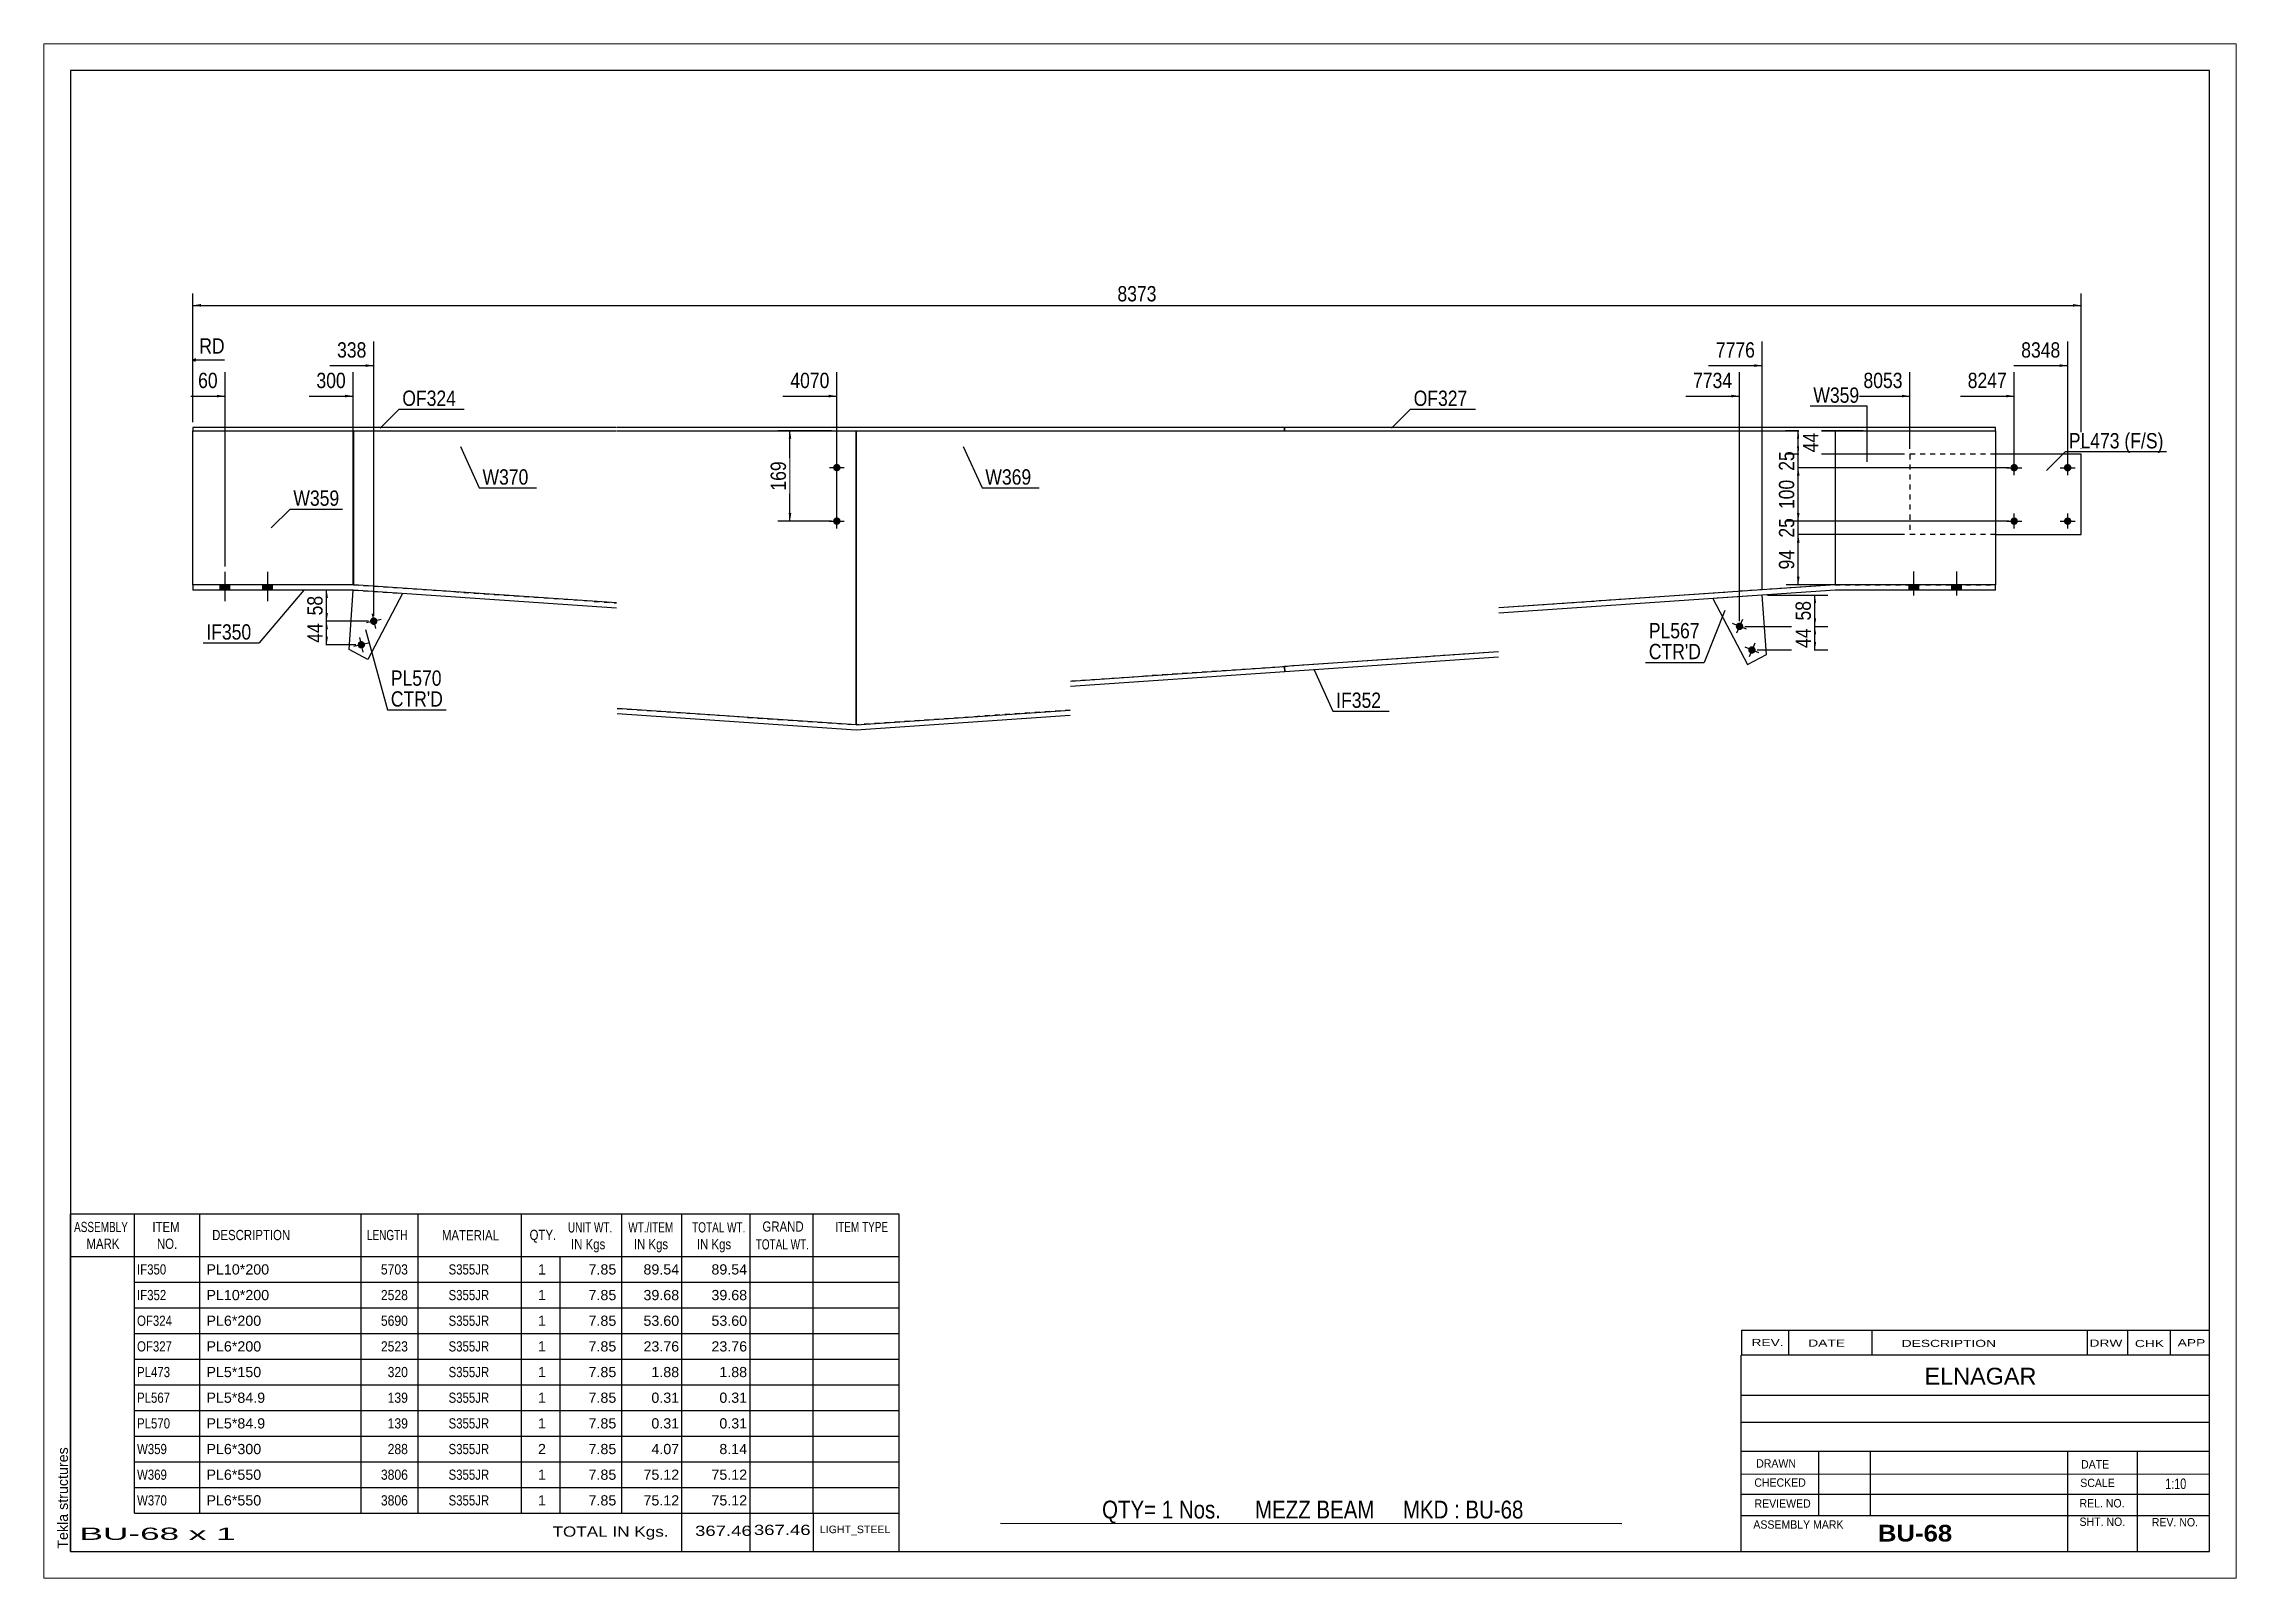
# Paper-space layout 'Layout1' of a CAD drawing. Header units: millimetres. Extents: x 0 to 410, y 0 to 287.
# The model-space entities are those that its viewports show. They can reach past a viewport. Long polylines and large blocks are cut down to what shows.
import ezdxf

# ---------------------------------------------------------------- set-up
doc = ezdxf.new("R2010")
doc.units = ezdxf.units.MM
doc.linetypes.add('DXK_LINE_DOT1', pattern=[1.8814, 0.9407, -0.9407])
doc.layers.add('Viewport layer', color=7, linetype='Continuous', plot=False)
doc.styles.add('Arial', font='ARIAL.TTF', dxfattribs={"height": 0.2})
doc.styles.add('Arial Bold', font='ARIALBD.TTF', dxfattribs={"height": 0.2})
doc.styles.add('Arial Narrow', font='ARIALN.TTF', dxfattribs={"height": 0.2})

# ---------------------------------------------------------------- blocks, each defined once
blk = doc.blocks.new('Unknown-629102984-1211')
at = {"color": 5, "linetype": 'Continuous'}
for p, q in [((377.12, 81.78), (-22.88, 81.78)), ((-22.88, 81.78), (-22.88, -195.22)), ((377.12, -195.22), (377.12, 81.78)), ((-22.88, -195.22), (377.12, -195.22))]:
    blk.add_line(p, q, dxfattribs=at)
at = {"color": 174, "linetype": 'Continuous', "style": 'Arial'}
blk.add_text('Tekla structures', height=1.9102, rotation=90, dxfattribs=at).set_placement((-23.38, -194.72))
blk = doc.blocks.new('Part-629102984-1279 - 1232')
at = {"color": 2, "linetype": 'Continuous'}
for p, q in [((0, 15), (0, 14.4)), ((79.22, 15), (0, 15)), ((0, 14.4), (79.22, 14.4)), ((164.04, 15), (79.32, 15)), ((79.32, 14.4), (164.04, 14.4)), ((204.14, 15), (164.14, 15)), ((164.14, 14.4), (204.14, 14.4)), ((204.14, 14.4), (204.14, 15))]:
    blk.add_line(p, q, dxfattribs=at)
blk = doc.blocks.new('Part-629102984-1257 - 1232')
at = {"color": 7, "linetype": 'DXK_LINE_DOT1'}
for p, q in [((321.11, 10), (321.11, -5)), ((337.11, 10), (321.11, 10)), ((337.11, -5), (321.11, -5))]:
    blk.add_line(p, q, dxfattribs=at)
at = {"color": 2, "linetype": 'Continuous'}
for p, q in [((353.11, 10), (337.11, 10)), ((353.11, -5), (353.11, 10)), ((337.11, -5), (353.11, -5))]:
    blk.add_line(p, q, dxfattribs=at)
blk = doc.blocks.new('Bolt-629102984-1429 - 1232')
at = {"linetype": 'Continuous'}
for points in [[(119.72, 7.51, -1), (121.12, 7.51, -1)], [(119.72, -2.49, -1), (121.12, -2.49, -1)]]:
    blk.add_hatch(color=3, dxfattribs=at).paths.add_polyline_path(points)
at = {"color": 3, "linetype": 'Continuous'}
for p, q in [((120.42, 6.11), (120.42, 8.91)), ((119.02, 7.51), (121.82, 7.51)), ((119.02, -2.49), (121.82, -2.49)), ((120.42, -3.89), (120.42, -1.09))]:
    blk.add_line(p, q, dxfattribs=at)
blk = doc.blocks.new('Part-629102984-1301 - 1232')
at = {"color": 2, "linetype": 'Continuous'}
for p, q in [((204.14, 15), (204.14, 14.4)), ((244.14, 15), (204.14, 15)), ((204.14, 14.4), (244.14, 14.4)), ((337.11, 15), (244.24, 15)), ((244.24, 14.4), (337.11, 14.4)), ((337.11, 14.4), (337.11, 15))]:
    blk.add_line(p, q, dxfattribs=at)
blk = doc.blocks.new('Bolt-629102984-1762 - 1232')
at = {"linetype": 'Continuous'}
blk.add_hatch(color=3, dxfattribs=at).paths.add_polyline_path([(34.5, -21.06, -1), (33.13, -21.37, -1)])
at = {"color": 3, "linetype": 'Continuous'}
for p, q in [((33.51, -19.85), (34.13, -22.58)), ((35.18, -20.9), (32.45, -21.52))]:
    blk.add_line(p, q, dxfattribs=at)
blk = doc.blocks.new('Part-629102984-1323 - 1232')
at = {"color": 2, "linetype": 'Continuous'}
for p, q in [((30, 14.4), (30, -14.4)), ((124.04, 14.4), (124.04, -40.6))]:
    blk.add_line(p, q, dxfattribs=at)
at = {"color": 7, "linetype": 'DXK_LINE_DOT1'}
for p, q in [((30, 14.4), (79.22, 14.4)), ((79.32, 14.4), (124.04, 14.4)), ((30, -14.4), (79.22, -17.79)), ((79.32, -37.52), (124.04, -40.6))]:
    blk.add_line(p, q, dxfattribs=at)
blk = doc.blocks.new('Part-629102984-1345 - 1232')
at = {"color": 2, "linetype": 'Continuous'}
for p, q in [((124.04, -40.6), (124.04, 14.4)), ((307.11, 14.4), (307.11, -14.4))]:
    blk.add_line(p, q, dxfattribs=at)
at = {"color": 7, "linetype": 'DXK_LINE_DOT1'}
for p, q in [((124.04, 14.4), (164.04, 14.4)), ((164.14, 14.4), (244.14, 14.4)), ((244.24, 14.4), (307.11, 14.4)), ((307.11, -14.4), (244.24, -18.73)), ((244.14, -26.95), (164.14, -32.45)), ((164.04, -37.85), (124.04, -40.6))]:
    blk.add_line(p, q, dxfattribs=at)
blk = doc.blocks.new('Part-629102984-1427 - 1232')
at = {"color": 2, "linetype": 'Continuous'}
for p, q in [((0, -14.4), (0, 14.4)), ((30, 14.4), (30, -14.4))]:
    blk.add_line(p, q, dxfattribs=at)
at = {"color": 7, "linetype": 'DXK_LINE_DOT1'}
for p, q in [((0, 14.4), (30, 14.4)), ((30, -14.4), (0, -14.4))]:
    blk.add_line(p, q, dxfattribs=at)
blk = doc.blocks.new('Bolt-629102984-1431 - 1232')
at = {"linetype": 'Continuous'}
for points in [[(320.96, -15.4), (322.76, -15.4), (322.76, -14.4), (320.96, -14.4)], [(320.96, -15.4), (322.76, -15.4), (322.76, -14.4), (320.96, -14.4)], [(328.96, -15.4), (330.76, -15.4), (330.76, -14.4), (328.96, -14.4)], [(328.96, -15.4), (330.76, -15.4), (330.76, -14.4), (328.96, -14.4)]]:
    blk.add_hatch(color=3, dxfattribs=at).paths.add_polyline_path(points)
at = {"color": 3, "linetype": 'Continuous'}
for p, q in [((321.86, -16.4), (321.86, -11.9)), ((321.86, -16.4), (321.86, -11.9)), ((329.86, -16.4), (329.86, -11.9)), ((329.86, -16.4), (329.86, -11.9)), ((320.96, -15.4), (320.96, -14.4)), ((320.96, -15.4), (320.96, -14.4)), ((322.76, -15.4), (322.76, -14.4)), ((322.76, -15.4), (322.76, -14.4)), ((328.96, -15.4), (328.96, -14.4)), ((328.96, -15.4), (328.96, -14.4)), ((330.76, -15.4), (330.76, -14.4)), ((330.76, -15.4), (330.76, -14.4))]:
    blk.add_line(p, q, dxfattribs=at)
blk = doc.blocks.new('Part-629102984-1367 - 1232')
at = {"color": 2, "linetype": 'Continuous'}
for p, q in [((30, -14.4), (0, -14.4)), ((0, -14.4), (0, -15.4)), ((29.97, -15.4), (0, -15.4)), ((79.22, -18.79), (29.97, -15.4)), ((79.22, -17.79), (30, -14.4)), ((164.14, -32.45), (204.14, -29.7)), ((204.21, -30.7), (164.14, -33.45)), ((204.14, -29.7), (204.21, -30.7)), ((124.04, -40.6), (79.32, -37.52)), ((124.04, -41.6), (79.32, -38.52)), ((124.04, -40.6), (164.04, -37.85)), ((164.04, -38.85), (124.04, -41.6))]:
    blk.add_line(p, q, dxfattribs=at)
blk = doc.blocks.new('Part-629102984-1389 - 1232')
at = {"color": 2, "linetype": 'Continuous'}
for p, q in [((307.11, -14.4), (244.24, -18.73)), ((307.15, -15.4), (244.24, -19.73)), ((337.11, -14.4), (307.11, -14.4)), ((337.11, -15.4), (307.15, -15.4)), ((337.11, -15.4), (337.11, -14.4)), ((244.14, -26.95), (204.14, -29.7)), ((244.14, -27.95), (204.21, -30.7)), ((204.21, -30.7), (204.14, -29.7))]:
    blk.add_line(p, q, dxfattribs=at)
blk = doc.blocks.new('Part-629102984-1411 - 1232')
at = {"color": 2, "linetype": 'Continuous'}
for p, q in [((307.11, 14.4), (307.11, -14.4)), ((337.11, 14.4), (337.11, -14.4))]:
    blk.add_line(p, q, dxfattribs=at)
at = {"color": 7, "linetype": 'DXK_LINE_DOT1'}
for p, q in [((307.11, 14.4), (337.11, 14.4)), ((307.11, -14.4), (337.11, -14.4))]:
    blk.add_line(p, q, dxfattribs=at)
blk = doc.blocks.new('Bolt-629102984-1428 - 1232')
at = {"linetype": 'Continuous'}
for points in [[(339.91, 7.5, -1), (341.31, 7.5, -1)], [(349.91, 7.5, -1), (351.31, 7.5, -1)], [(339.91, -2.5, -1), (341.31, -2.5, -1)], [(349.91, -2.5, -1), (351.31, -2.5, -1)]]:
    blk.add_hatch(color=3, dxfattribs=at).paths.add_polyline_path(points)
at = {"color": 3, "linetype": 'Continuous'}
for p, q in [((340.61, 6.1), (340.61, 8.9)), ((350.61, 6.1), (350.61, 8.9)), ((339.21, 7.5), (342.01, 7.5)), ((349.21, 7.5), (352.01, 7.5)), ((339.21, -2.5), (342.01, -2.5)), ((340.61, -3.9), (340.61, -1.1)), ((349.21, -2.5), (352.01, -2.5)), ((350.61, -3.9), (350.61, -1.1))]:
    blk.add_line(p, q, dxfattribs=at)
blk = doc.blocks.new('Bolt-629102984-1430 - 1232')
at = {"linetype": 'Continuous'}
for points in [[(5.1, -15.4), (6.9, -15.4), (6.9, -14.4), (5.1, -14.4)], [(5.1, -15.4), (6.9, -15.4), (6.9, -14.4), (5.1, -14.4)], [(13.1, -15.4), (14.9, -15.4), (14.9, -14.4), (13.1, -14.4)], [(13.1, -15.4), (14.9, -15.4), (14.9, -14.4), (13.1, -14.4)]]:
    blk.add_hatch(color=3, dxfattribs=at).paths.add_polyline_path(points)
at = {"color": 3, "linetype": 'Continuous'}
for p, q in [((6, -17.5), (6, -12)), ((6, -17.5), (6, -12)), ((14, -17.5), (14, -12)), ((14, -17.5), (14, -12)), ((5.1, -15.4), (5.1, -14.4)), ((5.1, -15.4), (5.1, -14.4)), ((6.9, -15.4), (6.9, -14.4)), ((6.9, -15.4), (6.9, -14.4)), ((13.1, -15.4), (13.1, -14.4)), ((13.1, -15.4), (13.1, -14.4)), ((14.9, -15.4), (14.9, -14.4)), ((14.9, -15.4), (14.9, -14.4))]:
    blk.add_line(p, q, dxfattribs=at)
blk = doc.blocks.new('Part-629102984-1591 - 1232')
at = {"color": 7, "linetype": 'DXK_LINE_DOT1'}
blk.add_line((293.5, -16.34), (284.24, -16.98), dxfattribs=at)
at = {"color": 2, "linetype": 'Continuous'}
for p, q in [((294.27, -27.44), (293.5, -16.34)), ((284.24, -16.98), (290.73, -29.3)), ((290.73, -29.3), (294.27, -27.44))]:
    blk.add_line(p, q, dxfattribs=at)
blk = doc.blocks.new('Bolt-629102984-1592 - 1232')
at = {"linetype": 'Continuous'}
blk.add_hatch(color=3, dxfattribs=at).paths.add_polyline_path([(289.89, -22.45, -1), (288.59, -21.91, -1)])
at = {"color": 3, "linetype": 'Continuous'}
for p, q in [((290.53, -22.71), (287.94, -21.64)), ((289.77, -20.88), (288.7, -23.47))]:
    blk.add_line(p, q, dxfattribs=at)
blk = doc.blocks.new('Bolt-629102984-1593 - 1232')
at = {"linetype": 'Continuous'}
blk.add_hatch(color=3, dxfattribs=at).paths.add_polyline_path([(292.21, -26.87, -1), (290.92, -26.34, -1)])
at = {"color": 3, "linetype": 'Continuous'}
for p, q in [((292.86, -27.14), (290.27, -26.07)), ((292.1, -25.31), (291.03, -27.9))]:
    blk.add_line(p, q, dxfattribs=at)
blk = doc.blocks.new('Part-629102984-1761 - 1232')
at = {"color": 2, "linetype": 'Continuous'}
for p, q in [((29.19, -26.5), (29.96, -15.4)), ((39.22, -16.04), (32.73, -28.36)), ((32.73, -28.36), (29.19, -26.5))]:
    blk.add_line(p, q, dxfattribs=at)
at = {"color": 7, "linetype": 'DXK_LINE_DOT1'}
blk.add_line((29.96, -15.4), (39.22, -16.04), dxfattribs=at)
blk = doc.blocks.new('Bolt-629102984-1763 - 1232')
at = {"linetype": 'Continuous'}
blk.add_hatch(color=3, dxfattribs=at).paths.add_polyline_path([(32.17, -25.48, -1), (30.81, -25.79, -1)])
at = {"color": 3, "linetype": 'Continuous'}
for p, q in [((31.18, -24.27), (31.8, -27)), ((32.86, -25.33), (30.12, -25.94))]:
    blk.add_line(p, q, dxfattribs=at)
blk = doc.blocks.new('StraightDimension-629102984-1507 - 1232')
at = {"linetype": 'Continuous'}
for points in [[(1.5, 37.61), (0, 37.86), (1.5, 38.11)], [(351.61, 38.11), (353.11, 37.86), (351.61, 37.61)]]:
    blk.add_hatch(color=7, dxfattribs=at).paths.add_polyline_path(points)
at = {"color": 7, "linetype": 'Continuous'}
for p, q in [((0, 16), (0, 40.11)), ((0, 37.86), (353.11, 37.86)), ((353.11, 11), (353.11, 40.11))]:
    blk.add_line(p, q, dxfattribs=at)
at = {"color": 0}
blk.add_wipeout([(180.81, 38.01), (180.81, 42.21), (172.3, 42.21), (172.3, 38.01)], dxfattribs=at)
at = {"color": 3, "style": 'Arial Narrow'}
blk.add_text('8373', height=2.863, dxfattribs=at).set_placement((172.9, 38.61))
blk = doc.blocks.new('StraightDimension-629102984-2168 - 1232')
at = {"linetype": 'Continuous'}
blk.add_hatch(color=7, dxfattribs=at).paths.add_polyline_path([(349.11, 26.84), (350.61, 26.59), (349.11, 26.34)])
at = {"color": 7, "linetype": 'Continuous'}
for p, q in [((350.61, 8.5), (350.61, 31.09)), ((340.55, 26.59), (350.61, 26.59))]:
    blk.add_line(p, q, dxfattribs=at)
at = {"color": 0}
blk.add_wipeout([(349.84, 27.49), (349.84, 31.69), (341.32, 31.69), (341.32, 27.49)], dxfattribs=at)
at = {"color": 3, "style": 'Arial Narrow'}
blk.add_text('8348', height=2.863, dxfattribs=at).set_placement((341.92, 28.09))
blk = doc.blocks.new('StraightDimension-629102984-2174 - 1232')
at = {"linetype": 'Continuous'}
blk.add_hatch(color=7, dxfattribs=at).paths.add_polyline_path([(32.32, 26.84), (33.82, 26.59), (32.32, 26.34)])
at = {"color": 7, "linetype": 'Continuous'}
for p, q in [((33.82, -20.21), (33.82, 31.09)), ((25.58, 26.59), (33.82, 26.59))]:
    blk.add_line(p, q, dxfattribs=at)
at = {"color": 0}
blk.add_wipeout([(33.04, 27.49), (33.04, 31.69), (26.36, 31.69), (26.36, 27.49)], dxfattribs=at)
at = {"color": 3, "style": 'Arial Narrow'}
blk.add_text('338', height=2.863, dxfattribs=at).set_placement((26.96, 28.09))
blk = doc.blocks.new('StraightDimension-629102984-2172 - 1232')
at = {"linetype": 'Continuous'}
blk.add_hatch(color=7, dxfattribs=at).paths.add_polyline_path([(287.74, 21.14), (289.24, 20.89), (287.74, 20.64)])
at = {"color": 7, "linetype": 'Continuous'}
for p, q in [((289.24, -21.18), (289.24, 25.39)), ((279.18, 20.89), (289.24, 20.89))]:
    blk.add_line(p, q, dxfattribs=at)
at = {"color": 0}
blk.add_wipeout([(288.46, 21.79), (288.46, 25.99), (279.95, 25.99), (279.95, 21.79)], dxfattribs=at)
at = {"color": 3, "style": 'Arial Narrow'}
blk.add_text('7734', height=2.863, dxfattribs=at).set_placement((280.55, 22.39))
blk = doc.blocks.new('StraightDimension-629102984-2176 - 1232')
at = {"linetype": 'Continuous'}
blk.add_hatch(color=7, dxfattribs=at).paths.add_polyline_path([(4.5, 21.14), (6, 20.89), (4.5, 20.64)])
at = {"color": 7, "linetype": 'Continuous'}
for p, q in [((6, -11), (6, 25.39)), ((-0.41, 20.89), (6, 20.89))]:
    blk.add_line(p, q, dxfattribs=at)
at = {"color": 0, "linetype": 'Continuous'}
blk.add_wipeout([(6.53, 28.24), (6.53, 32.44), (0.59, 32.44), (0.59, 28.24)], dxfattribs=at)
at = {"color": 3, "linetype": 'Continuous', "style": 'Arial Narrow'}
blk.add_text('RD', height=2.863, dxfattribs=at).set_placement((1.19, 28.84))
at = {"color": 0}
blk.add_wipeout([(5.22, 21.79), (5.22, 25.99), (0.37, 25.99), (0.37, 21.79)], dxfattribs=at)
at = {"color": 7, "linetype": 'Continuous'}
for p, q in [((0, 16), (0, 32.14)), ((0.5, 27.89), (0, 27.64)), ((0.5, 27.39), (0, 27.64)), ((5.93, 27.64), (0, 27.64))]:
    blk.add_line(p, q, dxfattribs=at)
at = {"color": 3, "style": 'Arial Narrow'}
blk.add_text('60', height=2.863, dxfattribs=at).set_placement((0.97, 22.39))
blk = doc.blocks.new('StraightDimension-629102984-1518 - 1232')
at = {"linetype": 'Continuous'}
for points in [[(299.97, -6.5), (300.22, -5), (300.47, -6.5)], [(300.47, -12.9), (300.22, -14.4), (299.97, -12.9)]]:
    blk.add_hatch(color=7, dxfattribs=at).paths.add_polyline_path(points)
at = {"color": 7, "linetype": 'Continuous'}
for p, q in [((320.11, -5), (297.97, -5)), ((300.22, -14.4), (300.22, -5)), ((312.52, -14.4), (297.97, -14.4))]:
    blk.add_line(p, q, dxfattribs=at)
at = {"color": 0}
blk.add_wipeout([(300.07, -7.27), (295.87, -7.27), (295.87, -12.13), (300.07, -12.13)], dxfattribs=at)
at = {"color": 3, "style": 'Arial Narrow'}
blk.add_text('94', height=2.863, rotation=90.0002, dxfattribs=at).set_placement((299.47, -11.53))
blk = doc.blocks.new('StraightDimension-629102984-1528 - 1232')
at = {"linetype": 'Continuous'}
for points in [[(300.47, -1), (300.22, -2.5), (299.97, -1)], [(299.97, -6.5), (300.22, -5), (300.47, -6.5)]]:
    blk.add_hatch(color=7, dxfattribs=at).paths.add_polyline_path(points)
at = {"color": 7, "linetype": 'Continuous'}
for p, q in [((339.61, -2.5), (297.97, -2.5)), ((300.22, -5), (300.22, -2.5)), ((320.11, -5), (297.97, -5))]:
    blk.add_line(p, q, dxfattribs=at)
at = {"color": 0}
blk.add_wipeout([(300.07, -1.32), (295.87, -1.32), (295.87, -6.18), (300.07, -6.18)], dxfattribs=at)
at = {"color": 3, "style": 'Arial Narrow'}
blk.add_text('25', height=2.863, rotation=90.0002, dxfattribs=at).set_placement((299.47, -5.58))
blk = doc.blocks.new('StraightDimension-629102984-1538 - 1232')
at = {"linetype": 'Continuous'}
for points in [[(299.97, 6), (300.22, 7.5), (300.47, 6)], [(300.47, -1), (300.22, -2.5), (299.97, -1)]]:
    blk.add_hatch(color=7, dxfattribs=at).paths.add_polyline_path(points)
at = {"color": 7, "linetype": 'Continuous'}
for p, q in [((339.61, 7.5), (297.97, 7.5)), ((300.22, -2.5), (300.22, 7.5)), ((339.61, -2.5), (297.97, -2.5))]:
    blk.add_line(p, q, dxfattribs=at)
at = {"color": 0}
blk.add_wipeout([(300.07, 5.84), (295.87, 5.84), (295.87, -0.84), (300.07, -0.84)], dxfattribs=at)
at = {"color": 3, "style": 'Arial Narrow'}
blk.add_text('100', height=2.863, rotation=90.0002, dxfattribs=at).set_placement((299.47, -0.24))
blk = doc.blocks.new('StraightDimension-629102984-1548 - 1232')
at = {"linetype": 'Continuous'}
for points in [[(300.47, 11.5), (300.22, 10), (299.97, 11.5)], [(299.97, 6), (300.22, 7.5), (300.47, 6)]]:
    blk.add_hatch(color=7, dxfattribs=at).paths.add_polyline_path(points)
at = {"color": 7, "linetype": 'Continuous'}
for p, q in [((320.11, 10), (297.97, 10)), ((300.22, 7.5), (300.22, 10)), ((339.61, 7.5), (297.97, 7.5))]:
    blk.add_line(p, q, dxfattribs=at)
at = {"color": 0}
blk.add_wipeout([(300.07, 11.18), (295.87, 11.18), (295.87, 6.32), (300.07, 6.32)], dxfattribs=at)
at = {"color": 3, "style": 'Arial Narrow'}
blk.add_text('25', height=2.863, rotation=90.0002, dxfattribs=at).set_placement((299.47, 6.92))
blk = doc.blocks.new('StraightDimension-629102984-1558 - 1232')
at = {"linetype": 'Continuous'}
for points in [[(299.97, 12.9), (300.22, 14.4), (300.47, 12.9)], [(300.47, 11.5), (300.22, 10), (299.97, 11.5)]]:
    blk.add_hatch(color=7, dxfattribs=at).paths.add_polyline_path(points)
at = {"color": 7, "linetype": 'Continuous'}
for p, q in [((312.39, 14.4), (297.82, 14.4)), ((300.22, 10), (300.22, 14.4)), ((320.11, 10), (297.82, 10))]:
    blk.add_line(p, q, dxfattribs=at)
at = {"color": 0}
blk.add_wipeout([(304.57, 14.63), (300.37, 14.63), (300.37, 9.77), (304.57, 9.77)], dxfattribs=at)
at = {"color": 3, "style": 'Arial Narrow'}
blk.add_text('44', height=2.863, rotation=90.0002, dxfattribs=at).set_placement((303.97, 10.37))
blk = doc.blocks.new('StraightDimension-629102984-1572 - 1232')
at = {"linetype": 'Continuous'}
for points in [[(111.41, 12.9), (111.66, 14.4), (111.91, 12.9)], [(111.91, -0.99), (111.66, -2.49), (111.41, -0.99)]]:
    blk.add_hatch(color=7, dxfattribs=at).paths.add_polyline_path(points)
at = {"color": 7, "linetype": 'Continuous'}
for p, q in [((119.42, 14.4), (109.41, 14.4)), ((111.66, -2.49), (111.66, 14.4)), ((119.42, -2.49), (109.41, -2.49))]:
    blk.add_line(p, q, dxfattribs=at)
at = {"color": 0}
blk.add_wipeout([(111.51, 9.3), (107.31, 9.3), (107.31, 2.61), (111.51, 2.61)], dxfattribs=at)
at = {"color": 3, "style": 'Arial Narrow'}
blk.add_text('169', height=2.863, rotation=90.0002, dxfattribs=at).set_placement((110.91, 3.21))
blk = doc.blocks.new('StraightDimension-629102984-2169 - 1232')
at = {"linetype": 'Continuous'}
blk.add_hatch(color=7, dxfattribs=at).paths.add_polyline_path([(339.11, 21.14), (340.61, 20.89), (339.11, 20.64)])
at = {"color": 7, "linetype": 'Continuous'}
for p, q in [((340.61, 8.5), (340.61, 25.39)), ((330.55, 20.89), (340.61, 20.89))]:
    blk.add_line(p, q, dxfattribs=at)
at = {"color": 0}
blk.add_wipeout([(339.84, 21.79), (339.84, 25.99), (331.32, 25.99), (331.32, 21.79)], dxfattribs=at)
at = {"color": 3, "style": 'Arial Narrow'}
blk.add_text('8247', height=2.863, dxfattribs=at).set_placement((331.92, 22.39))
blk = doc.blocks.new('StraightDimension-629102984-2170 - 1232')
at = {"linetype": 'Continuous'}
blk.add_hatch(color=7, dxfattribs=at).paths.add_polyline_path([(319.61, 21.14), (321.11, 20.89), (319.61, 20.64)])
at = {"color": 7, "linetype": 'Continuous'}
for p, q in [((321.11, 11), (321.11, 25.39)), ((311.05, 20.89), (321.11, 20.89))]:
    blk.add_line(p, q, dxfattribs=at)
at = {"color": 0}
blk.add_wipeout([(320.34, 21.79), (320.34, 25.99), (311.82, 25.99), (311.82, 21.79)], dxfattribs=at)
at = {"color": 3, "style": 'Arial Narrow'}
blk.add_text('8053', height=2.863, dxfattribs=at).set_placement((312.42, 22.39))
blk = doc.blocks.new('StraightDimension-629102984-2171 - 1232')
at = {"linetype": 'Continuous'}
blk.add_hatch(color=7, dxfattribs=at).paths.add_polyline_path([(292, 26.84), (293.5, 26.59), (292, 26.34)])
at = {"color": 7, "linetype": 'Continuous'}
for p, q in [((293.5, -15.34), (293.5, 31.09)), ((283.44, 26.59), (293.5, 26.59))]:
    blk.add_line(p, q, dxfattribs=at)
at = {"color": 0}
blk.add_wipeout([(292.73, 27.49), (292.73, 31.69), (284.22, 31.69), (284.22, 27.49)], dxfattribs=at)
at = {"color": 3, "style": 'Arial Narrow'}
blk.add_text('7776', height=2.863, dxfattribs=at).set_placement((284.82, 28.09))
blk = doc.blocks.new('StraightDimension-629102984-2173 - 1232')
at = {"linetype": 'Continuous'}
blk.add_hatch(color=7, dxfattribs=at).paths.add_polyline_path([(118.92, 21.14), (120.42, 20.89), (118.92, 20.64)])
at = {"color": 7, "linetype": 'Continuous'}
for p, q in [((120.42, -1.49), (120.42, 25.39)), ((110.35, 20.89), (120.42, 20.89))]:
    blk.add_line(p, q, dxfattribs=at)
at = {"color": 0}
blk.add_wipeout([(119.64, 21.79), (119.64, 25.99), (111.13, 25.99), (111.13, 21.79)], dxfattribs=at)
at = {"color": 3, "style": 'Arial Narrow'}
blk.add_text('4070', height=2.863, dxfattribs=at).set_placement((111.73, 22.39))
blk = doc.blocks.new('StraightDimension-629102984-2175 - 1232')
at = {"linetype": 'Continuous'}
blk.add_hatch(color=7, dxfattribs=at).paths.add_polyline_path([(28.46, 21.14), (29.96, 20.89), (28.46, 20.64)])
at = {"color": 7, "linetype": 'Continuous'}
for p, q in [((29.96, -14.4), (29.96, 25.39)), ((21.72, 20.89), (29.96, 20.89))]:
    blk.add_line(p, q, dxfattribs=at)
at = {"color": 0}
blk.add_wipeout([(29.18, 21.79), (29.18, 25.99), (22.5, 25.99), (22.5, 21.79)], dxfattribs=at)
at = {"color": 3, "style": 'Arial Narrow'}
blk.add_text('300', height=2.863, dxfattribs=at).set_placement((23.1, 22.39))
blk = doc.blocks.new('StraightDimension-629102984-2541 - 1232')
at = {"linetype": 'Continuous'}
for points in [[(303.08, -17.84), (303.33, -16.34), (303.58, -17.84)], [(303.58, -20.68), (303.33, -22.18), (303.08, -20.68)]]:
    blk.add_hatch(color=7, dxfattribs=at).paths.add_polyline_path(points)
at = {"color": 7, "linetype": 'Continuous'}
for p, q in [((294.5, -16.34), (305.73, -16.34)), ((303.33, -22.18), (303.33, -16.34)), ((290.24, -22.18), (305.73, -22.18))]:
    blk.add_line(p, q, dxfattribs=at)
at = {"color": 0}
blk.add_wipeout([(303.18, -16.83), (298.98, -16.83), (298.98, -21.69), (303.18, -21.69)], dxfattribs=at)
at = {"color": 3, "style": 'Arial Narrow'}
blk.add_text('58', height=2.863, rotation=90.0002, dxfattribs=at).set_placement((302.58, -21.09))
blk = doc.blocks.new('StraightDimension-629102984-2542 - 1232')
at = {"linetype": 'Continuous'}
for points in [[(303.08, -23.68), (303.33, -22.18), (303.58, -23.68)], [(303.58, -25.1), (303.33, -26.6), (303.08, -25.1)]]:
    blk.add_hatch(color=7, dxfattribs=at).paths.add_polyline_path(points)
at = {"color": 7, "linetype": 'Continuous'}
for p, q in [((290.24, -22.18), (305.73, -22.18)), ((303.33, -26.6), (303.33, -22.18)), ((292.57, -26.6), (305.73, -26.6))]:
    blk.add_line(p, q, dxfattribs=at)
at = {"color": 0}
blk.add_wipeout([(303.18, -21.96), (298.98, -21.96), (298.98, -26.82), (303.18, -26.82)], dxfattribs=at)
at = {"color": 3, "style": 'Arial Narrow'}
blk.add_text('44', height=2.863, rotation=90.0002, dxfattribs=at).set_placement((302.58, -26.22))
blk = doc.blocks.new('StraightDimension-629102984-2654 - 1232')
at = {"linetype": 'Continuous'}
for points in [[(24.75, -16.9), (25, -15.4), (25.25, -16.9)], [(25.25, -19.71), (25, -21.21), (24.75, -19.71)]]:
    blk.add_hatch(color=7, dxfattribs=at).paths.add_polyline_path(points)
at = {"color": 7, "linetype": 'Continuous'}
for p, q in [((28.96, -15.4), (22.75, -15.4)), ((25, -21.21), (25, -15.4)), ((32.82, -21.21), (22.75, -21.21))]:
    blk.add_line(p, q, dxfattribs=at)
at = {"color": 0}
blk.add_wipeout([(24.85, -15.88), (20.65, -15.88), (20.65, -20.73), (24.85, -20.73)], dxfattribs=at)
at = {"color": 3, "style": 'Arial Narrow'}
blk.add_text('58', height=2.863, rotation=90.0002, dxfattribs=at).set_placement((24.25, -20.13))
blk = doc.blocks.new('StraightDimension-629102984-2655 - 1232')
at = {"linetype": 'Continuous'}
for points in [[(24.75, -22.71), (25, -21.21), (25.25, -22.71)], [(25.25, -24.14), (25, -25.64), (24.75, -24.14)]]:
    blk.add_hatch(color=7, dxfattribs=at).paths.add_polyline_path(points)
at = {"color": 7, "linetype": 'Continuous'}
for p, q in [((32.82, -21.21), (22.75, -21.21)), ((25, -25.64), (25, -21.21)), ((30.49, -25.64), (22.75, -25.64))]:
    blk.add_line(p, q, dxfattribs=at)
at = {"color": 0}
blk.add_wipeout([(24.85, -21), (20.65, -21), (20.65, -25.85), (24.85, -25.85)], dxfattribs=at)
at = {"color": 3, "style": 'Arial Narrow'}
blk.add_text('44', height=2.863, rotation=90.0002, dxfattribs=at).set_placement((24.25, -25.25))
blk = doc.blocks.new('CBS_NAME_BLOG-629102984-2777')
at = {"color": 7, "linetype": 'Continuous'}
for p, q in [((289.53, -158.47), (377.05, -158.47)), ((289.53, -195.18), (289.53, -158.48)), ((289.53, -166.01), (377.05, -166.01)), ((289.6, -171.06), (377.12, -171.06)), ((289.53, -176.44), (377.05, -176.44)), ((304.05, -188.54), (304.05, -176.44)), ((313.74, -188.52), (313.74, -176.45)), ((350.65, -195.18), (350.65, -176.45)), ((363.7, -195.18), (363.7, -176.44)), ((289.53, -180.74), (377.12, -180.72)), ((289.53, -184.48), (377.05, -184.48)), ((289.53, -188.53), (377.05, -188.53)), ((289.53, -195.22), (377.12, -195.22))]:
    blk.add_line(p, q, dxfattribs=at)
at = {"color": 3, "linetype": 'Continuous', "style": 'Arial'}
blk.add_text('ELNAGAR', height=3.133, dxfattribs=at).set_placement((323.85, -164))
at = {"color": 3, "linetype": 'Continuous'}
for s, height, style, width, p in [('DRAWN', 1.566, 'Arial', 0.9, (292.36, -179.54)), ('DATE', 1.566, 'Arial', 0.9, (353.12, -179.71)), ('CHECKED', 1.566, 'Arial', 0.9, (292.01, -183.12)), ('SCALE', 1.566, 'Arial', 0.9, (352.97, -183.18)), ('1:10', 1.957, 'Arial Narrow', 0.9, (368.86, -183.54)), ('REVIEWED', 1.566, 'Arial', 0.9, (292.05, -187.04)), ('REL. NO.', 1.566, 'Arial', 0.9, (352.83, -186.99)), ('ASSEMBLY MARK', 1.5663, 'Arial', 0.9, (291.83, -190.97)), ('BU-68', 3.131, 'Arial Bold', 1.1, (315.11, -193.37)), ('SHT. NO.', 1.566, 'Arial', 0.9, (352.83, -190.45)), ('REV. NO.', 1.566, 'Arial', 0.9, (366.35, -190.54))]:
    blk.add_text(s, height=height, dxfattribs=dict(at, style=style, width=width)).set_placement(p)
blk = doc.blocks.new('CBS_BOM-629102984-2775')
at = {"color": 7, "linetype": 'Continuous'}
for p, q in [((-22.91, -140.06), (-22.91, -132.06)), ((-22.91, -132.06), (132.01, -132.06)), ((-10.91, -140.06), (-10.91, -132.06)), ((1.28, -140.06), (1.28, -132.06)), ((31.44, -140.06), (31.44, -132.06)), ((42.12, -140.06), (42.12, -132.06)), ((61.44, -140.06), (61.44, -132.06)), ((80.24, -140.06), (80.24, -132.06)), ((91.45, -140.06), (91.45, -132.06)), ((104.24, -140.06), (104.24, -132.06)), ((115.99, -140.06), (115.99, -132.06)), ((132.01, -132.06), (132.01, -140.05)), ((-22.91, -140.06), (132.01, -140.06)), ((-22.91, -144.86), (-22.91, -140.06)), ((-10.91, -144.86), (-10.91, -140.06)), ((1.28, -144.86), (1.28, -140.06)), ((31.44, -144.86), (31.44, -140.06)), ((42.12, -144.86), (42.12, -140.06)), ((61.44, -144.86), (61.44, -140.06)), ((68.7, -144.86), (68.7, -140.06)), ((80.24, -144.86), (80.24, -140.06)), ((91.45, -144.86), (91.45, -140.06)), ((104.24, -144.86), (104.24, -140.06)), ((116.01, -144.86), (116.01, -140.06)), ((132.01, -140.06), (132.01, -144.86)), ((-22.91, -149.66), (-22.91, -144.86)), ((-10.91, -144.86), (132.01, -144.86)), ((-10.91, -149.66), (-10.91, -144.86)), ((1.28, -149.66), (1.28, -144.86)), ((31.44, -149.66), (31.44, -144.86)), ((42.12, -149.66), (42.12, -144.86)), ((61.44, -149.66), (61.44, -144.86)), ((68.7, -149.66), (68.7, -144.86)), ((80.24, -149.66), (80.24, -144.86)), ((91.45, -149.66), (91.45, -144.86)), ((104.24, -149.66), (104.24, -144.86)), ((116.01, -149.66), (116.01, -144.86)), ((132.01, -144.86), (132.01, -149.66)), ((-22.91, -154.46), (-22.91, -149.66)), ((-10.91, -149.66), (132.01, -149.66)), ((-10.91, -154.46), (-10.91, -149.66)), ((1.28, -154.46), (1.28, -149.66)), ((31.44, -154.46), (31.44, -149.66)), ((42.12, -154.46), (42.12, -149.66)), ((61.44, -154.46), (61.44, -149.66)), ((68.7, -154.46), (68.7, -149.66)), ((80.24, -154.46), (80.24, -149.66)), ((91.45, -154.46), (91.45, -149.66)), ((104.24, -154.46), (104.24, -149.66)), ((116.01, -154.46), (116.01, -149.66)), ((132.01, -149.66), (132.01, -154.46)), ((-22.91, -159.26), (-22.91, -154.46)), ((-10.91, -154.46), (132.01, -154.46)), ((-10.91, -159.26), (-10.91, -154.46)), ((1.28, -159.26), (1.28, -154.46)), ((31.44, -159.26), (31.44, -154.46)), ((42.12, -159.26), (42.12, -154.46)), ((61.44, -159.26), (61.44, -154.46)), ((68.7, -159.26), (68.7, -154.46)), ((80.24, -159.26), (80.24, -154.46)), ((91.45, -159.26), (91.45, -154.46)), ((104.24, -159.26), (104.24, -154.46)), ((116.01, -159.26), (116.01, -154.46)), ((132.01, -154.46), (132.01, -159.26)), ((-22.91, -164.06), (-22.91, -159.26)), ((-10.91, -159.26), (132.01, -159.26)), ((-10.91, -164.06), (-10.91, -159.26)), ((1.28, -164.06), (1.28, -159.26)), ((31.44, -164.06), (31.44, -159.26)), ((42.12, -164.06), (42.12, -159.26)), ((61.44, -164.06), (61.44, -159.26)), ((68.7, -164.06), (68.7, -159.26)), ((80.24, -164.06), (80.24, -159.26)), ((91.45, -164.06), (91.45, -159.26)), ((104.24, -164.06), (104.24, -159.26)), ((116.01, -164.06), (116.01, -159.26)), ((132.01, -159.26), (132.01, -164.06)), ((-22.91, -168.86), (-22.91, -164.06)), ((-10.91, -164.06), (132.01, -164.06)), ((-10.91, -168.86), (-10.91, -164.06)), ((1.28, -168.86), (1.28, -164.06)), ((31.44, -168.86), (31.44, -164.06)), ((42.12, -168.86), (42.12, -164.06)), ((61.44, -168.86), (61.44, -164.06)), ((68.7, -168.86), (68.7, -164.06)), ((80.24, -168.86), (80.24, -164.06)), ((91.45, -168.86), (91.45, -164.06)), ((104.24, -168.86), (104.24, -164.06)), ((116.01, -168.86), (116.01, -164.06)), ((132.01, -164.06), (132.01, -168.86)), ((-22.91, -173.66), (-22.91, -168.86)), ((-10.91, -168.86), (132.01, -168.86)), ((-10.91, -173.66), (-10.91, -168.86)), ((1.28, -173.66), (1.28, -168.86)), ((31.44, -173.66), (31.44, -168.86)), ((42.12, -173.66), (42.12, -168.86)), ((61.44, -173.66), (61.44, -168.86)), ((68.7, -173.66), (68.7, -168.86)), ((80.24, -173.66), (80.24, -168.86)), ((91.45, -173.66), (91.45, -168.86)), ((104.24, -173.66), (104.24, -168.86)), ((116.01, -173.66), (116.01, -168.86)), ((132.01, -168.86), (132.01, -173.66)), ((-22.91, -178.46), (-22.91, -173.66)), ((-10.91, -173.66), (132.01, -173.66)), ((-10.91, -178.46), (-10.91, -173.66)), ((1.28, -178.46), (1.28, -173.66)), ((31.44, -178.46), (31.44, -173.66)), ((42.12, -178.46), (42.12, -173.66)), ((61.44, -178.46), (61.44, -173.66)), ((68.7, -178.46), (68.7, -173.66)), ((80.24, -178.46), (80.24, -173.66)), ((91.45, -178.46), (91.45, -173.66)), ((104.24, -178.46), (104.24, -173.66)), ((116.01, -178.46), (116.01, -173.66)), ((132.01, -173.66), (132.01, -178.46)), ((-22.91, -183.26), (-22.91, -178.46)), ((-10.91, -178.46), (132.01, -178.46)), ((-10.91, -183.26), (-10.91, -178.46)), ((1.28, -183.26), (1.28, -178.46)), ((31.44, -183.26), (31.44, -178.46)), ((42.12, -183.26), (42.12, -178.46)), ((61.44, -183.26), (61.44, -178.46)), ((68.7, -183.26), (68.7, -178.46)), ((80.24, -183.26), (80.24, -178.46)), ((91.45, -183.26), (91.45, -178.46)), ((104.24, -183.26), (104.24, -178.46)), ((116.01, -183.26), (116.01, -178.46)), ((132.01, -178.46), (132.01, -183.26)), ((-22.91, -188.06), (-22.91, -183.26)), ((-10.91, -183.26), (132.01, -183.26)), ((-10.91, -188.06), (-10.91, -183.26)), ((1.28, -188.06), (1.28, -183.26)), ((31.44, -188.06), (31.44, -183.26)), ((42.12, -188.06), (42.12, -183.26)), ((61.44, -188.06), (61.44, -183.26)), ((68.7, -188.06), (68.7, -183.26)), ((80.24, -188.06), (80.24, -183.26)), ((91.45, -188.06), (91.45, -183.26)), ((104.24, -188.06), (104.24, -183.26)), ((116.01, -188.06), (116.01, -183.26)), ((132.01, -183.26), (132.01, -188.06)), ((-22.91, -195.26), (-22.91, -188.08)), ((-10.91, -188.06), (132.01, -188.06)), ((91.45, -195.26), (91.45, -188.08)), ((104.24, -195.26), (104.24, -188.08)), ((116.05, -195.26), (116.05, -188.08)), ((132.01, -188.06), (132.01, -195.26)), ((-22.91, -195.26), (132.01, -195.26))]:
    blk.add_line(p, q, dxfattribs=at)
at = {"color": 3, "linetype": 'Continuous', "style": 'Arial'}
for s, height, width, p in [('ASSEMBLY', 1.91, 0.7, (-22.23, -135.48)), ('ITEM', 1.91, 0.8, (-7.58, -135.48)), ('DESCRIPTION', 1.9102, 0.8, (3.6, -136.99)), ('LENGTH', 1.91, 0.7, (32.55, -136.99)), ('MATERIAL', 1.91, 0.8, (46.57, -137.03)), ('QTY.', 1.91, 0.8, (62.96, -136.96)), ('UNIT WT.', 1.91, 0.7, (70.13, -135.56)), ('WT./ITEM', 1.91, 0.7, (81.42, -135.56)), ('TOTAL WT.', 1.91, 0.7, (93.36, -135.56)), ('GRAND', 1.91, 0.8, (106.51, -135.4)), ('ITEM TYPE', 1.91, 0.7, (120.15, -135.48)), ('MARK', 1.91, 0.8, (-19.91, -138.62)), ('NO.', 1.91, 0.8, (-6.73, -138.62)), ('IN Kgs', 1.91, 0.8, (70.71, -138.7)), ('IN Kgs', 1.91, 0.8, (82.46, -138.7)), ('IN Kgs', 1.91, 0.8, (94.25, -138.7)), ('TOTAL WT.', 1.91, 0.7, (105.25, -138.74))]:
    blk.add_text(s, height=height, dxfattribs=dict(at, width=width)).set_placement(p)
at = {"color": 7, "linetype": 'Continuous', "style": 'Arial'}
for s, width, p in [('IF350', 0.8, (-10.45, -143.42)), ('5703', 0.85, (35.16, -143.42)), ('S355JR', 0.8, (47.81, -143.42)), ('IF352', 0.8, (-10.45, -148.22)), ('2528', 0.85, (35.16, -148.22)), ('S355JR', 0.8, (47.81, -148.22)), ('OF324', 0.8, (-10.45, -153.02)), ('5690', 0.85, (35.16, -153.02)), ('S355JR', 0.8, (47.81, -153.02)), ('OF327', 0.8, (-10.45, -157.82)), ('2523', 0.85, (35.16, -157.82)), ('S355JR', 0.8, (47.81, -157.82)), ('PL473', 0.8, (-10.45, -162.62)), ('320', 0.85, (36.42, -162.62)), ('S355JR', 0.8, (47.81, -162.62)), ('PL567', 0.8, (-10.45, -167.42)), ('139', 0.85, (36.42, -167.42)), ('S355JR', 0.8, (47.81, -167.42)), ('PL570', 0.8, (-10.45, -172.22)), ('139', 0.85, (36.42, -172.22)), ('S355JR', 0.8, (47.81, -172.22)), ('W359', 0.8, (-10.45, -177.02)), ('288', 0.85, (36.42, -177.02)), ('S355JR', 0.8, (47.81, -177.02)), ('W369', 0.8, (-10.45, -181.82)), ('3806', 0.85, (35.16, -181.82)), ('S355JR', 0.8, (47.81, -181.82)), ('W370', 0.8, (-10.45, -186.62)), ('3806', 0.85, (35.16, -186.62)), ('S355JR', 0.8, (47.81, -186.62))]:
    blk.add_text(s, height=1.91, dxfattribs=dict(at, width=width)).set_placement(p)
for s, p in [('PL10*200', (2.53, -143.42)), ('1', (64.53, -143.42)), ('7.85', (73.99, -143.42)), ('89.54', (84.26, -143.42)), ('89.54', (96.97, -143.42)), ('PL10*200', (2.53, -148.22)), ('1', (64.53, -148.22)), ('7.85', (73.99, -148.22)), ('39.68', (84.26, -148.22)), ('39.68', (96.97, -148.22)), ('PL6*200', (2.53, -153.02)), ('1', (64.53, -153.02)), ('7.85', (73.99, -153.02)), ('53.60', (84.26, -153.02)), ('53.60', (96.97, -153.02)), ('PL6*200', (2.53, -157.82)), ('1', (64.53, -157.82)), ('7.85', (73.99, -157.82)), ('23.76', (84.26, -157.82)), ('23.76', (96.97, -157.82)), ('PL5*150', (2.53, -162.62)), ('1', (64.53, -162.62)), ('7.85', (73.99, -162.62)), ('1.88', (85.74, -162.62)), ('1.88', (98.45, -162.62)), ('PL5*84.9', (2.53, -167.42)), ('1', (64.53, -167.42)), ('7.85', (73.99, -167.42)), ('0.31', (85.74, -167.42)), ('0.31', (98.45, -167.42)), ('PL5*84.9', (2.53, -172.22)), ('1', (64.53, -172.22)), ('7.85', (73.99, -172.22)), ('0.31', (85.74, -172.22)), ('0.31', (98.45, -172.22)), ('PL6*300', (2.53, -177.02)), ('2', (64.53, -177.02)), ('7.85', (73.99, -177.02)), ('4.07', (85.74, -177.02)), ('8.14', (98.45, -177.02)), ('PL6*550', (2.53, -181.82)), ('1', (64.53, -181.82)), ('7.85', (73.99, -181.82)), ('75.12', (84.26, -181.82)), ('75.12', (96.97, -181.82)), ('PL6*550', (2.53, -186.62)), ('1', (64.53, -186.62)), ('7.85', (73.99, -186.62)), ('75.12', (84.26, -186.62)), ('75.12', (96.97, -186.62))]:
    blk.add_text(s, height=1.91, dxfattribs=at).set_placement(p)
at = {"color": 6, "linetype": 'Continuous', "style": 'Arial'}
for s, height, width, p in [('BU-68 x 1', 2.292, 2.05, (-21.19, -193.06)), ('TOTAL IN Kgs.', 1.9102, 1.2, (67.25, -192.46)), ('367.46', 1.91, 1.3, (93.91, -192.31)), ('367.46', 1.91, 1.3, (104.91, -192.15))]:
    blk.add_text(s, height=height, dxfattribs=dict(at, width=width)).set_placement(p)
blk.add_text('LIGHT_STEEL', height=1.4135, dxfattribs=at).set_placement((117.26, -191.8))
blk = doc.blocks.new('CBS_CALLOFF-629102984-2776')
at = {"color": 7, "linetype": 'Continuous'}
blk.add_line((151, -189.96), (267.23, -189.97), dxfattribs=at)
at = {"color": 3, "linetype": 'Continuous', "style": 'Arial Narrow'}
blk.add_text('QTY= 1 Nos.      MEZZ BEAM     MKD : BU-68', height=3.3405, dxfattribs=at).set_placement((170.03, -189.06))
blk = doc.blocks.new('CBS_REVISION-629102984-2778')
at = {"color": 7, "linetype": 'Continuous'}
for p, q in [((289.61, -153.84), (377.11, -153.84)), ((289.61, -153.84), (289.61, -158.47)), ((298.41, -153.84), (298.41, -158.47)), ((314, -153.84), (314, -158.41)), ((354.26, -153.84), (354.26, -158.47)), ((361.8, -153.84), (361.8, -158.47)), ((369.75, -153.84), (369.75, -158.47)), ((289.61, -158.47), (377.11, -158.47))]:
    blk.add_line(p, q, dxfattribs=at)
at = {"color": 7, "style": 'Arial Narrow', "width": 1.7}
for s, height, p in [('REV.', 1.326, (291.47, -156.8)), ('DATE', 1.326, (302.09, -156.91)), ('DESCRIPTION', 1.3257, (319.57, -156.97)), ('DRW', 1.326, (354.69, -156.91)), ('CHK', 1.326, (363.18, -157)), ('APP', 1.326, (371.18, -156.84))]:
    blk.add_text(s, height=height, dxfattribs=at).set_placement(p)
blk = doc.blocks.new('Mark-629102984-1252 - 1232')
at = {"color": 0}
blk.add_wipeout([(360.32, 11.11), (360.32, 14.11), (350.82, 14.11), (350.82, 11.11)], dxfattribs=at)
blk.add_wipeout([(360.32, 11.11), (360.32, 14.11), (350.82, 14.11), (350.82, 11.11)], dxfattribs=at)
at = {"color": 7, "linetype": 'Continuous'}
blk.add_line((346.68, 6.97), (350.22, 10.51), dxfattribs=at)
at = {"color": 0}
blk.add_wipeout([(368.52, 11.11), (368.52, 14.11), (361.22, 14.11), (361.22, 11.11)], dxfattribs=at)
blk.add_wipeout([(368.52, 11.11), (368.52, 14.11), (361.22, 14.11), (361.22, 11.11)], dxfattribs=at)
at = {"color": 7, "linetype": 'Continuous'}
blk.add_line((350.22, 10.51), (369.12, 10.51), dxfattribs=at)
at = {"color": 3, "style": 'Arial Narrow'}
for s, p in [('PL473', (350.82, 11.11)), ('(F/', (361.22, 11.11)), ('S)', (365.24, 11.11))]:
    blk.add_text(s, height=2.863, dxfattribs=at).set_placement(p)
blk = doc.blocks.new('Mark-629102984-1767 - 1232')
at = {"color": 0}
blk.add_wipeout([(46.51, -33.29), (46.51, -30.29), (37.01, -30.29), (37.01, -33.29)], dxfattribs=at)
blk.add_wipeout([(46.51, -33.29), (46.51, -30.29), (37.01, -30.29), (37.01, -33.29)], dxfattribs=at)
blk.add_wipeout([(46.76, -37.19), (46.76, -34.19), (37.01, -34.19), (37.01, -37.19)], dxfattribs=at)
blk.add_wipeout([(46.76, -37.19), (46.76, -34.19), (37.01, -34.19), (37.01, -37.19)], dxfattribs=at)
at = {"color": 7, "linetype": 'Continuous'}
for p, q in [((32.28, -22.75), (36.41, -37.79)), ((36.41, -37.79), (47.36, -37.79))]:
    blk.add_line(p, q, dxfattribs=at)
at = {"color": 3, "style": 'Arial Narrow'}
blk.add_text('PL570', height=2.863, dxfattribs=at).set_placement((37.01, -33.29))
at = {"color": 1, "style": 'Arial Narrow'}
blk.add_text("CTR'D", height=2.863, dxfattribs=at).set_placement((37.01, -37.19))
blk = doc.blocks.new('Mark-629102984-1275 - 1232')
at = {"color": 0}
blk.add_wipeout([(49.21, 19.06), (49.21, 22.06), (39.16, 22.06), (39.16, 19.06)], dxfattribs=at)
blk.add_wipeout([(49.21, 19.06), (49.21, 22.06), (39.16, 22.06), (39.16, 19.06)], dxfattribs=at)
at = {"color": 7, "linetype": 'Continuous'}
for p, q in [((35.02, 14.92), (38.56, 18.46)), ((38.56, 18.46), (50.71, 18.46))]:
    blk.add_line(p, q, dxfattribs=at)
at = {"color": 3, "style": 'Arial Narrow'}
blk.add_text('OF324', height=2.863, dxfattribs=at).set_placement((39.16, 19.06))
blk = doc.blocks.new('Mark-629102984-1297 - 1232')
at = {"color": 0}
blk.add_wipeout([(238.35, 19.05), (238.35, 22.05), (228.3, 22.05), (228.3, 19.05)], dxfattribs=at)
blk.add_wipeout([(238.35, 19.05), (238.35, 22.05), (228.3, 22.05), (228.3, 19.05)], dxfattribs=at)
at = {"color": 7, "linetype": 'Continuous'}
for p, q in [((224.17, 14.91), (227.7, 18.45)), ((227.7, 18.45), (239.85, 18.45))]:
    blk.add_line(p, q, dxfattribs=at)
at = {"color": 3, "style": 'Arial Narrow'}
blk.add_text('OF327', height=2.863, dxfattribs=at).set_placement((228.3, 19.05))
blk = doc.blocks.new('Mark-629102984-1319 - 1232')
at = {"color": 0}
blk.add_wipeout([(62.75, 4.33), (62.75, 7.33), (54.16, 7.33), (54.16, 4.33)], dxfattribs=at)
blk.add_wipeout([(62.75, 4.33), (62.75, 7.33), (54.16, 7.33), (54.16, 4.33)], dxfattribs=at)
at = {"color": 7, "linetype": 'Continuous'}
for p, q in [((50.02, 11.47), (53.56, 3.73)), ((53.56, 3.73), (64.25, 3.73))]:
    blk.add_line(p, q, dxfattribs=at)
at = {"color": 3, "style": 'Arial Narrow'}
blk.add_text('W370', height=2.863, dxfattribs=at).set_placement((54.16, 4.33))
blk = doc.blocks.new('Mark-629102984-1341 - 1232')
at = {"color": 0}
blk.add_wipeout([(156.79, 4.33), (156.79, 7.33), (148.2, 7.33), (148.2, 4.33)], dxfattribs=at)
blk.add_wipeout([(156.79, 4.33), (156.79, 7.33), (148.2, 7.33), (148.2, 4.33)], dxfattribs=at)
at = {"color": 7, "linetype": 'Continuous'}
for p, q in [((144.07, 11.47), (147.6, 3.73)), ((147.6, 3.73), (158.29, 3.73))]:
    blk.add_line(p, q, dxfattribs=at)
at = {"color": 3, "style": 'Arial Narrow'}
blk.add_text('W369', height=2.863, dxfattribs=at).set_placement((148.2, 4.33))
blk = doc.blocks.new('Mark-629102984-1363 - 1232')
at = {"color": 0}
blk.add_wipeout([(10.91, -24.66), (10.91, -21.66), (2.51, -21.66), (2.51, -24.66)], dxfattribs=at)
blk.add_wipeout([(10.91, -24.66), (10.91, -21.66), (2.51, -21.66), (2.51, -24.66)], dxfattribs=at)
at = {"color": 7, "linetype": 'Continuous'}
for p in [(20.77, -15.4), (1.91, -25.26)]:
    blk.add_line(p, (12.41, -25.26), dxfattribs=at)
at = {"color": 3, "style": 'Arial Narrow'}
blk.add_text('IF350', height=2.863, dxfattribs=at).set_placement((2.51, -24.66))
blk = doc.blocks.new('Mark-629102984-1385 - 1232')
at = {"color": 0}
blk.add_wipeout([(222.22, -37.43), (222.22, -34.43), (213.81, -34.43), (213.81, -37.43)], dxfattribs=at)
blk.add_wipeout([(222.22, -37.43), (222.22, -34.43), (213.81, -34.43), (213.81, -37.43)], dxfattribs=at)
at = {"color": 7, "linetype": 'Continuous'}
for p, q in [((209.68, -30.29), (213.21, -38.03)), ((213.21, -38.03), (223.72, -38.03))]:
    blk.add_line(p, q, dxfattribs=at)
at = {"color": 3, "style": 'Arial Narrow'}
blk.add_text('IF352', height=2.863, dxfattribs=at).set_placement((213.81, -37.43))
blk = doc.blocks.new('Mark-629102984-1407 - 1232')
at = {"color": 0}
blk.add_wipeout([(311.64, 19.64), (311.64, 22.64), (303.05, 22.64), (303.05, 19.64)], dxfattribs=at)
blk.add_wipeout([(311.64, 19.64), (311.64, 22.64), (303.05, 22.64), (303.05, 19.64)], dxfattribs=at)
at = {"color": 7, "linetype": 'Continuous'}
for p in [(302.45, 19.04), (313.14, 8.61)]:
    blk.add_line(p, (313.14, 19.04), dxfattribs=at)
at = {"color": 3, "style": 'Arial Narrow'}
blk.add_text('W359', height=2.863, dxfattribs=at).set_placement((303.05, 19.64))
blk = doc.blocks.new('Mark-629102984-1423 - 1232')
at = {"color": 0}
blk.add_wipeout([(27.38, 0.37), (27.38, 3.37), (18.79, 3.37), (18.79, 0.37)], dxfattribs=at)
blk.add_wipeout([(27.38, 0.37), (27.38, 3.37), (18.79, 3.37), (18.79, 0.37)], dxfattribs=at)
at = {"color": 7, "linetype": 'Continuous'}
for p, q in [((14.66, -3.76), (18.19, -0.23)), ((18.19, -0.23), (27.98, -0.23))]:
    blk.add_line(p, q, dxfattribs=at)
at = {"color": 3, "style": 'Arial Narrow'}
blk.add_text('W359', height=2.863, dxfattribs=at).set_placement((18.79, 0.37))
blk = doc.blocks.new('Mark-629102984-1596 - 1232')
at = {"color": 0}
blk.add_wipeout([(281.78, -24.42), (281.78, -21.42), (272.28, -21.42), (272.28, -24.42)], dxfattribs=at)
blk.add_wipeout([(281.78, -24.42), (281.78, -21.42), (272.28, -21.42), (272.28, -24.42)], dxfattribs=at)
blk.add_wipeout([(282.03, -28.32), (282.03, -25.32), (272.28, -25.32), (272.28, -28.32)], dxfattribs=at)
blk.add_wipeout([(282.03, -28.32), (282.03, -25.32), (272.28, -25.32), (272.28, -28.32)], dxfattribs=at)
at = {"color": 7, "linetype": 'Continuous'}
for p in [(286.49, -19.24), (271.68, -28.92)]:
    blk.add_line(p, (282.63, -28.92), dxfattribs=at)
at = {"color": 3, "style": 'Arial Narrow'}
blk.add_text('PL567', height=2.863, dxfattribs=at).set_placement((272.28, -24.42))
at = {"color": 1, "style": 'Arial Narrow'}
blk.add_text("CTR'D", height=2.863, dxfattribs=at).set_placement((272.28, -28.32))

msp = doc.modelspace()

# ---------------------------------------------------------------- block references
for name in ['Unknown-629102984-1211', 'Part-629102984-1279 - 1232', 'Part-629102984-1427 - 1232', 'Part-629102984-1323 - 1232', 'Part-629102984-1345 - 1232', 'Part-629102984-1301 - 1232', 'Part-629102984-1411 - 1232', 'Bolt-629102984-1429 - 1232', 'Part-629102984-1257 - 1232', 'Bolt-629102984-1428 - 1232', 'Bolt-629102984-1430 - 1232', 'Bolt-629102984-1431 - 1232', 'Part-629102984-1367 - 1232', 'Part-629102984-1761 - 1232', 'Part-629102984-1389 - 1232', 'Part-629102984-1591 - 1232', 'Bolt-629102984-1762 - 1232', 'Bolt-629102984-1763 - 1232', 'Bolt-629102984-1592 - 1232', 'Bolt-629102984-1593 - 1232', 'CBS_BOM-629102984-2775', 'CBS_REVISION-629102984-2778', 'CBS_NAME_BLOG-629102984-2777', 'CBS_CALLOFF-629102984-2776']:
    msp.add_blockref(name, (0, 0))

# ---------------------------------------------------------------- next in the draw order: block references
for name in ['StraightDimension-629102984-1507 - 1232', 'StraightDimension-629102984-1518 - 1232', 'Mark-629102984-1385 - 1232']:
    msp.add_blockref(name, (0, 0))

# ---------------------------------------------------------------- next in the draw order: block references
for name in ['StraightDimension-629102984-2176 - 1232', 'StraightDimension-629102984-2174 - 1232', 'StraightDimension-629102984-2168 - 1232', 'StraightDimension-629102984-2172 - 1232', 'Mark-629102984-1297 - 1232', 'StraightDimension-629102984-1572 - 1232', 'Mark-629102984-1319 - 1232', 'Mark-629102984-1341 - 1232', 'StraightDimension-629102984-1528 - 1232']:
    msp.add_blockref(name, (0, 0))

# ---------------------------------------------------------------- next in the draw order: block references
for name in ['StraightDimension-629102984-2171 - 1232', 'StraightDimension-629102984-2175 - 1232', 'StraightDimension-629102984-2173 - 1232', 'Mark-629102984-1275 - 1232', 'Mark-629102984-1252 - 1232', 'StraightDimension-629102984-1538 - 1232', 'Mark-629102984-1596 - 1232']:
    msp.add_blockref(name, (0, 0))

# ---------------------------------------------------------------- next in the draw order: block references
for name in ['StraightDimension-629102984-1548 - 1232', 'Mark-629102984-1423 - 1232', 'StraightDimension-629102984-2654 - 1232', 'StraightDimension-629102984-2541 - 1232']:
    msp.add_blockref(name, (0, 0))

# ---------------------------------------------------------------- next in the draw order: block references
for name in ['StraightDimension-629102984-2169 - 1232', 'StraightDimension-629102984-1558 - 1232', 'StraightDimension-629102984-2655 - 1232', 'StraightDimension-629102984-2542 - 1232']:
    msp.add_blockref(name, (0, 0))

# ---------------------------------------------------------------- next in the draw order: block references
for name in ['StraightDimension-629102984-2170 - 1232', 'Mark-629102984-1363 - 1232', 'Mark-629102984-1767 - 1232']:
    msp.add_blockref(name, (0, 0))

# ---------------------------------------------------------------- next in the draw order: block references
msp.add_blockref('Mark-629102984-1407 - 1232', (0, 0))

psp = doc.layouts.get("Layout1")

# ---------------------------------------------------------------- viewports
at = {"layer": 'Viewport layer', "view_target_point": (177.12, -56.72)}
psp.add_viewport(center=(205, 143.5), size=(410, 287), view_center_point=(0, 0), view_height=287, dxfattribs=at)

doc.saveas('drawing.dxf')
